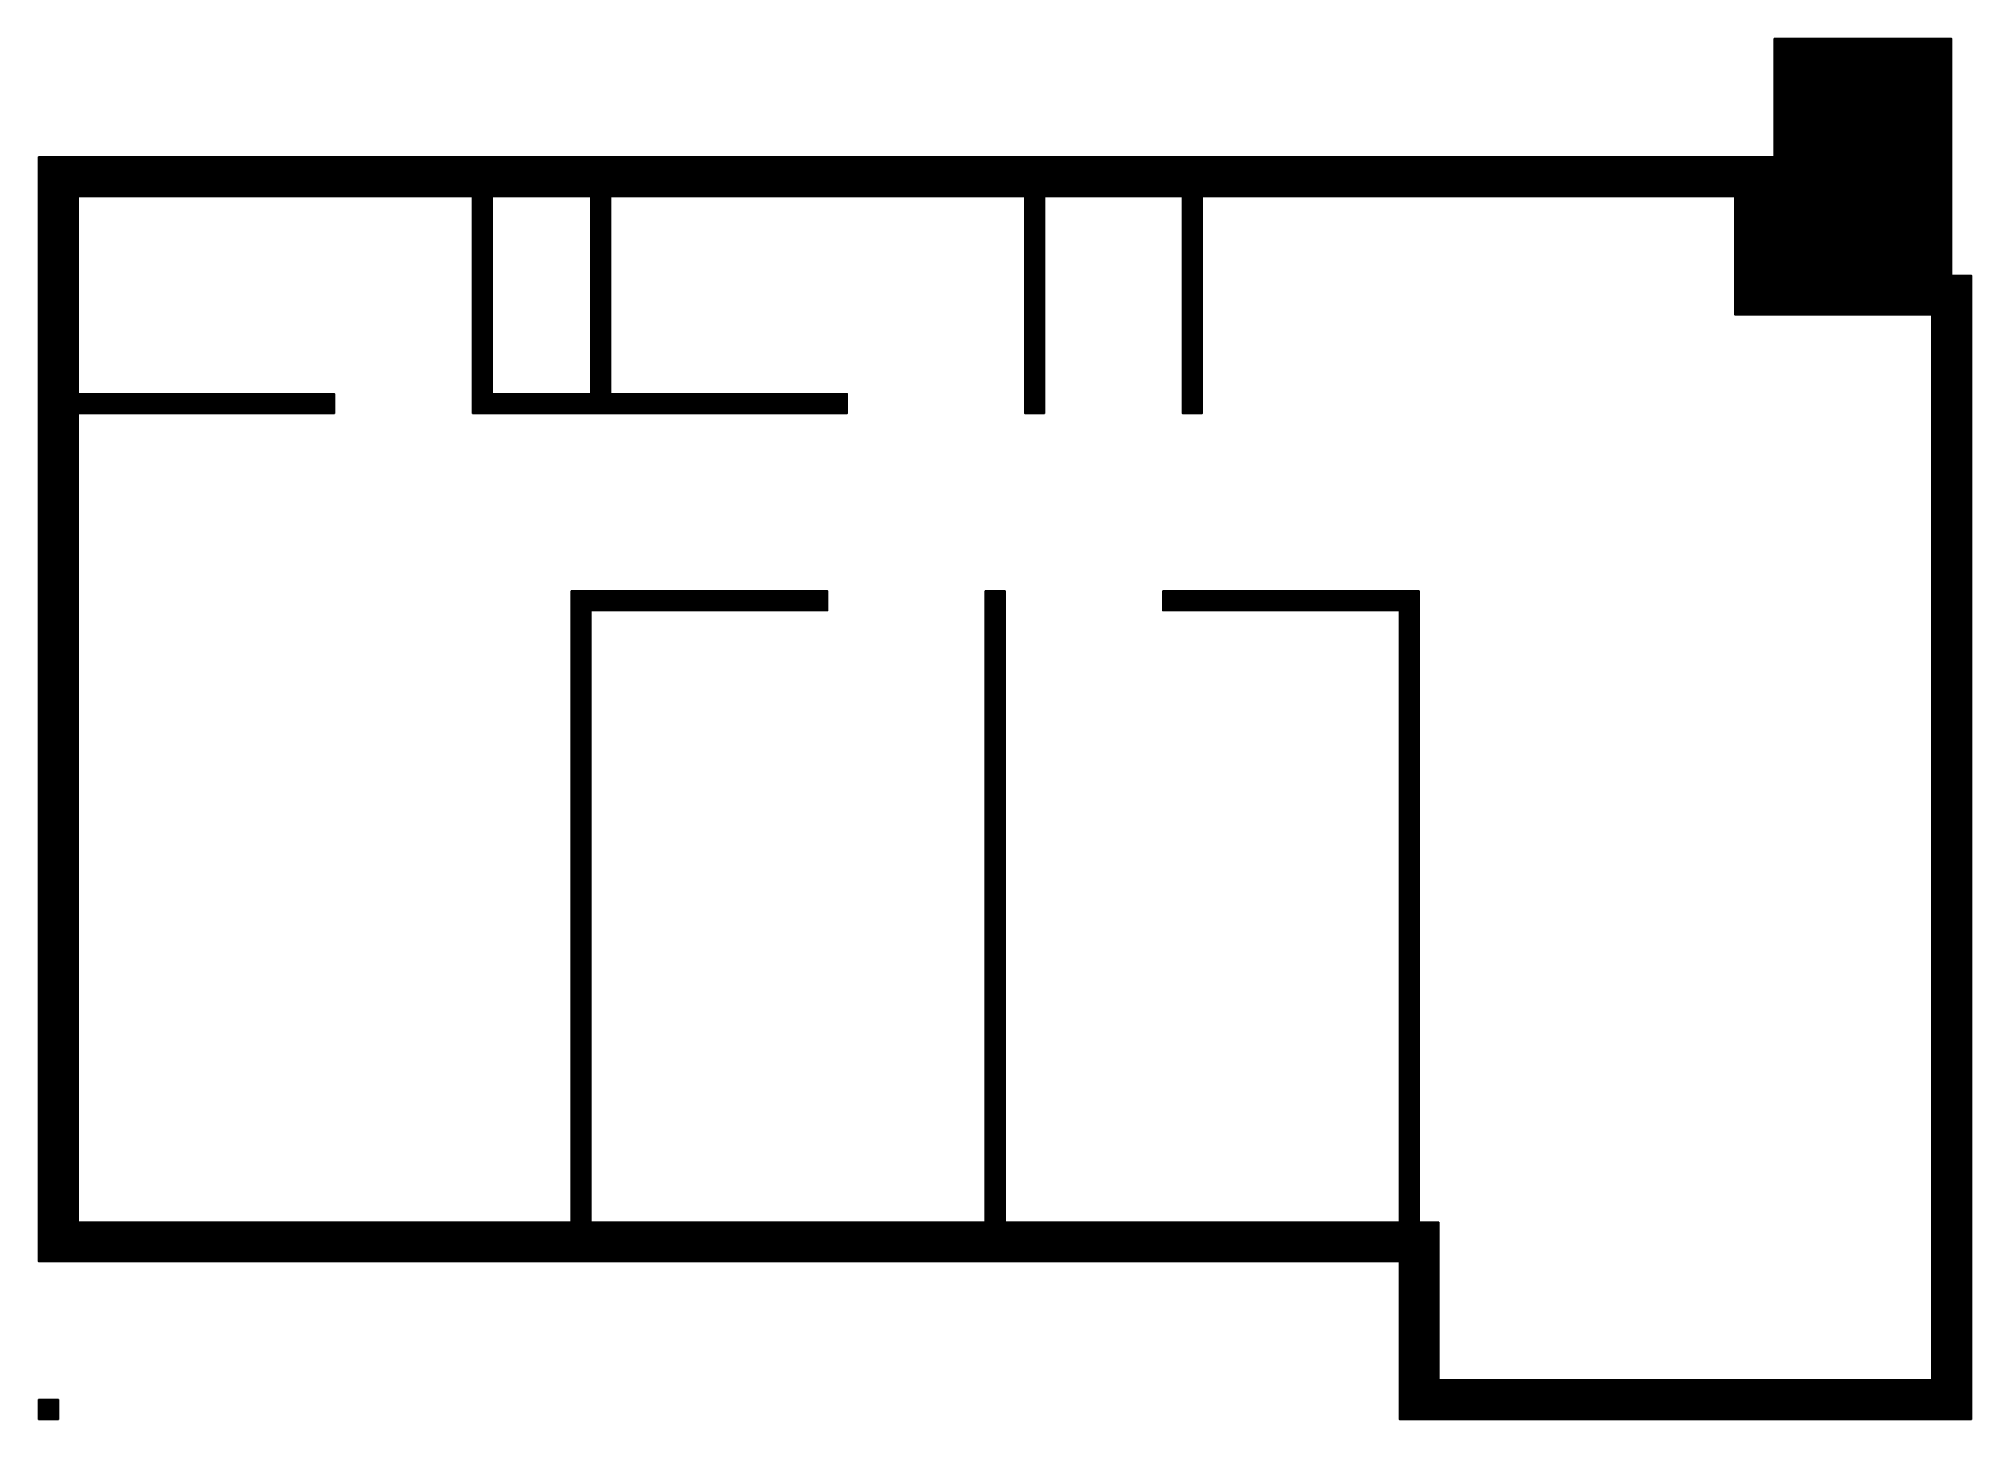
# Model space of a CAD drawing. Header units: inches. Extents: x 9.84 to 19.64, y 2.52 to 9.52.
import ezdxf

# ---------------------------------------------------------------- set-up
doc = ezdxf.new("R2010")
doc.units = ezdxf.units.IN
doc.header["$MEASUREMENT"] = 0
doc.layers.add('GRILLA PIXEL', color=7, linetype='Continuous')

# ---------------------------------------------------------------- blocks, each defined once
blk = doc.blocks.new('1-125-217-63-auxiliar  ingresos')
at = {"layer": 'GRILLA PIXEL', "true_color": 0x7dd93f}
h = blk.add_hatch(color=83, dxfattribs=at)
h.dxf.hatch_style = 1
h.paths.add_polyline_path([(0, 0), (-0.1, 0), (-0.1, -0.1), (0, -0.1)])
blk.add_lwpolyline([(-0.1, 0), (-0.1, -0.1), (0, -0.1), (0, 0)], close=True)
blk = doc.blocks.new('1-94-64-02-auxiliar fichas extremo')
at = {"layer": 'GRILLA PIXEL', "true_color": 0x5e4002}
h = blk.add_hatch(color=48, dxfattribs=at)
h.dxf.hatch_style = 1
h.paths.add_polyline_path([(0, 0), (-0.1, 0), (-0.1, -0.1), (0, -0.1)])
blk.add_lwpolyline([(-0.1, 0), (-0.1, -0.1), (0, -0.1), (0, 0)], close=True)
blk = doc.blocks.new('0-255-135-15-Muro auxiliar escalera')
at = {"layer": 'GRILLA PIXEL', "true_color": 0xff870f}
h = blk.add_hatch(color=30, dxfattribs=at)
h.dxf.hatch_style = 1
h.paths.add_polyline_path([(0, 0), (-0.1, 0), (-0.1, -0.1), (0, -0.1)])
blk.add_lwpolyline([(-0.1, 0), (-0.1, -0.1), (0, -0.1), (0, 0)], close=True)
blk = doc.blocks.new('0-5-68-255-Muro inicio conexion')
at = {"layer": 'GRILLA PIXEL', "true_color": 0x0544ff}
h = blk.add_hatch(color=160, dxfattribs=at)
h.dxf.hatch_style = 1
h.paths.add_polyline_path([(0, 0), (-0.1, 0), (-0.1, -0.1), (0, -0.1)])
blk.add_lwpolyline([(-0.1, 0), (-0.1, -0.1), (0, -0.1), (0, 0)], close=True)
blk = doc.blocks.new('0-63-149-253-Muro fichas extremo')
at = {"layer": 'GRILLA PIXEL', "true_color": 0x3f95fd}
h = blk.add_hatch(color=153, dxfattribs=at)
h.dxf.hatch_style = 1
h.paths.add_polyline_path([(0, 0), (-0.1, 0), (-0.1, -0.1), (0, -0.1)])
blk.add_lwpolyline([(-0.1, 0), (-0.1, -0.1), (0, -0.1), (0, 0)], close=True)
blk = doc.blocks.new('0-255-255-31-Muro alto')
at = {"layer": 'GRILLA PIXEL', "true_color": 0xffff1f}
h = blk.add_hatch(color=2, dxfattribs=at)
h.dxf.hatch_style = 1
h.paths.add_polyline_path([(0, 0), (-0.1, 0), (-0.1, -0.1), (0, -0.1)])
blk.add_lwpolyline([(-0.1, 0), (-0.1, -0.1), (0, -0.1), (0, 0)], close=True)
blk = doc.blocks.new('0-255-31-255-Puerta ingreso')
at = {"layer": 'GRILLA PIXEL', "true_color": 0xff1fff}
h = blk.add_hatch(color=6, dxfattribs=at)
h.dxf.hatch_style = 1
h.paths.add_polyline_path([(0, 0), (-0.1, 0), (-0.1, -0.1), (0, -0.1)])
blk.add_lwpolyline([(-0.1, 0), (-0.1, -0.1), (0, -0.1), (0, 0)], close=True)
blk = doc.blocks.new('0-0-28-112-Muro auxiliar fichas esquinas')
at = {"layer": 'GRILLA PIXEL', "true_color": 0x001c70}
h = blk.add_hatch(color=166, dxfattribs=at)
h.dxf.hatch_style = 1
h.paths.add_polyline_path([(0, 0), (-0.1, 0), (-0.1, -0.1), (0, -0.1)])
blk.add_lwpolyline([(-0.1, 0), (-0.1, -0.1), (0, -0.1), (0, 0)], close=True)
blk = doc.blocks.new('0-255-0-0-Muro dormitorio principal')
h = blk.add_hatch(color=1)
h.dxf.hatch_style = 1
h.paths.add_polyline_path([(0, 0), (-0.1, 0), (-0.1, -0.1), (0, -0.1)])
blk.add_lwpolyline([(-0.1, 0), (-0.1, -0.1), (0, -0.1), (0, 0)], close=True)
blk = doc.blocks.new('0-203-204-205-Ventana principal')
at = {"layer": 'GRILLA PIXEL', "true_color": 0xcbcccd}
h = blk.add_hatch(color=254, dxfattribs=at)
h.dxf.hatch_style = 1
h.paths.add_polyline_path([(0, 0), (-0.1, 0), (-0.1, -0.1), (0, -0.1)])
blk.add_lwpolyline([(-0.1, 0), (-0.1, -0.1), (0, -0.1), (0, 0)], close=True)
blk = doc.blocks.new('0-3-160-22-Ventana comun')
at = {"layer": 'GRILLA PIXEL', "true_color": 0x03a016}
h = blk.add_hatch(color=104, dxfattribs=at)
h.dxf.hatch_style = 1
h.paths.add_polyline_path([(0, 0), (-0.1, 0), (-0.1, -0.1), (0, -0.1)])
blk.add_lwpolyline([(-0.1, 0), (-0.1, -0.1), (0, -0.1), (0, 0)], close=True)
blk = doc.blocks.new('1-99-100-102-auxiliar lado interno')
at = {"lineweight": 70, "true_color": 0x636466}
h = blk.add_hatch(color=251, dxfattribs=at)
h.dxf.hatch_style = 1
h.paths.add_polyline_path([(-0.1, -0.1), (-0.1, 0), (0, 0), (0, -0.1)])
blk.add_lwpolyline([(0, 0), (0, -0.1), (-0.1, -0.1), (-0.1, 0)], close=True)
blk = doc.blocks.new('pixel extremo ventana')
h = blk.add_hatch(color=136)
h.dxf.hatch_style = 1
h.paths.add_polyline_path([(0, 0), (-0.1, 0), (-0.1, -0.1), (0, -0.1)])
blk.add_lwpolyline([(-0.1, 0), (-0.1, -0.1), (0, -0.1), (0, 0)], close=True)

msp = doc.modelspace()

# ---------------------------------------------------------------- block references
for name, p in [('1-125-217-63-auxiliar  ingresos', (18.7403, 9.5208)), ('1-125-217-63-auxiliar  ingresos', (18.8403, 9.5208)), ('1-125-217-63-auxiliar  ingresos', (18.9403, 9.5208)), ('1-125-217-63-auxiliar  ingresos', (19.0403, 9.5208)), ('1-125-217-63-auxiliar  ingresos', (19.1403, 9.5208)), ('1-125-217-63-auxiliar  ingresos', (19.2403, 9.5208)), ('1-125-217-63-auxiliar  ingresos', (19.3403, 9.5208)), ('1-125-217-63-auxiliar  ingresos', (19.4403, 9.5208)), ('1-125-217-63-auxiliar  ingresos', (19.5403, 9.5208)), ('1-125-217-63-auxiliar  ingresos', (18.7403, 9.4208)), ('1-125-217-63-auxiliar  ingresos', (18.8403, 9.4208)), ('1-125-217-63-auxiliar  ingresos', (18.9403, 9.4208)), ('1-125-217-63-auxiliar  ingresos', (19.0403, 9.4208)), ('1-125-217-63-auxiliar  ingresos', (19.1403, 9.4208)), ('1-125-217-63-auxiliar  ingresos', (19.2403, 9.4208)), ('1-125-217-63-auxiliar  ingresos', (19.3403, 9.4208)), ('1-125-217-63-auxiliar  ingresos', (19.4403, 9.4208)), ('1-125-217-63-auxiliar  ingresos', (19.5403, 9.4208)), ('1-125-217-63-auxiliar  ingresos', (18.7403, 9.3208)), ('1-125-217-63-auxiliar  ingresos', (18.8403, 9.3208)), ('1-125-217-63-auxiliar  ingresos', (18.9403, 9.3208)), ('1-125-217-63-auxiliar  ingresos', (19.0403, 9.3208)), ('1-125-217-63-auxiliar  ingresos', (19.1403, 9.3208)), ('1-125-217-63-auxiliar  ingresos', (19.2403, 9.3208)), ('1-125-217-63-auxiliar  ingresos', (19.3403, 9.3208)), ('1-125-217-63-auxiliar  ingresos', (19.4403, 9.3208)), ('1-125-217-63-auxiliar  ingresos', (19.5403, 9.3208)), ('1-125-217-63-auxiliar  ingresos', (18.7403, 9.2208)), ('1-125-217-63-auxiliar  ingresos', (18.8403, 9.2208)), ('1-125-217-63-auxiliar  ingresos', (18.9403, 9.2208)), ('1-125-217-63-auxiliar  ingresos', (19.0403, 9.2208)), ('1-125-217-63-auxiliar  ingresos', (19.1403, 9.2208)), ('1-125-217-63-auxiliar  ingresos', (19.2403, 9.2208)), ('1-125-217-63-auxiliar  ingresos', (19.3403, 9.2208)), ('1-125-217-63-auxiliar  ingresos', (19.4403, 9.2208)), ('1-125-217-63-auxiliar  ingresos', (19.5403, 9.2208)), ('1-125-217-63-auxiliar  ingresos', (18.7403, 9.1208)), ('1-125-217-63-auxiliar  ingresos', (18.8403, 9.1208)), ('1-125-217-63-auxiliar  ingresos', (18.9403, 9.1208)), ('1-125-217-63-auxiliar  ingresos', (19.0403, 9.1208)), ('1-125-217-63-auxiliar  ingresos', (19.1403, 9.1208)), ('1-125-217-63-auxiliar  ingresos', (19.2403, 9.1208)), ('1-125-217-63-auxiliar  ingresos', (19.3403, 9.1208)), ('1-125-217-63-auxiliar  ingresos', (19.4403, 9.1208)), ('1-125-217-63-auxiliar  ingresos', (19.5403, 9.1208)), ('1-125-217-63-auxiliar  ingresos', (18.7403, 9.0208)), ('1-125-217-63-auxiliar  ingresos', (18.8403, 9.0208)), ('1-125-217-63-auxiliar  ingresos', (18.9403, 9.0208)), ('1-125-217-63-auxiliar  ingresos', (19.0403, 9.0208)), ('1-125-217-63-auxiliar  ingresos', (19.1403, 9.0208)), ('1-125-217-63-auxiliar  ingresos', (19.2403, 9.0208)), ('1-125-217-63-auxiliar  ingresos', (19.3403, 9.0208)), ('1-125-217-63-auxiliar  ingresos', (19.4403, 9.0208)), ('1-125-217-63-auxiliar  ingresos', (19.5403, 9.0208)), ('0-255-135-15-Muro auxiliar escalera', (9.9403, 8.9208)), ('0-255-135-15-Muro auxiliar escalera', (10.0403, 8.9208)), ('0-63-149-253-Muro fichas extremo', (10.1403, 8.9208)), ('0-63-149-253-Muro fichas extremo', (10.2403, 8.9208)), ('0-63-149-253-Muro fichas extremo', (10.3403, 8.9208)), ('0-63-149-253-Muro fichas extremo', (10.4403, 8.9208)), ('0-63-149-253-Muro fichas extremo', (10.5403, 8.9208)), ('0-63-149-253-Muro fichas extremo', (10.6403, 8.9208)), ('0-63-149-253-Muro fichas extremo', (10.7403, 8.9208)), ('0-63-149-253-Muro fichas extremo', (10.8403, 8.9208)), ('0-63-149-253-Muro fichas extremo', (10.9403, 8.9208)), ('0-63-149-253-Muro fichas extremo', (11.0403, 8.9208)), ('0-63-149-253-Muro fichas extremo', (11.1403, 8.9208)), ('0-63-149-253-Muro fichas extremo', (11.2403, 8.9208)), ('0-63-149-253-Muro fichas extremo', (11.3403, 8.9208)), ('0-63-149-253-Muro fichas extremo', (11.4403, 8.9208)), ('0-63-149-253-Muro fichas extremo', (11.5403, 8.9208)), ('0-63-149-253-Muro fichas extremo', (11.6403, 8.9208)), ('0-63-149-253-Muro fichas extremo', (11.7403, 8.9208)), ('0-63-149-253-Muro fichas extremo', (11.8403, 8.9208)), ('0-63-149-253-Muro fichas extremo', (11.9403, 8.9208)), ('0-63-149-253-Muro fichas extremo', (12.0403, 8.9208)), ('0-63-149-253-Muro fichas extremo', (12.1403, 8.9208)), ('0-63-149-253-Muro fichas extremo', (12.2403, 8.9208)), ('0-63-149-253-Muro fichas extremo', (12.3403, 8.9208)), ('0-63-149-253-Muro fichas extremo', (12.4403, 8.9208)), ('0-63-149-253-Muro fichas extremo', (12.5403, 8.9208)), ('0-63-149-253-Muro fichas extremo', (12.6403, 8.9208)), ('0-63-149-253-Muro fichas extremo', (12.7403, 8.9208)), ('0-63-149-253-Muro fichas extremo', (12.8403, 8.9208)), ('0-63-149-253-Muro fichas extremo', (12.9403, 8.9208)), ('0-63-149-253-Muro fichas extremo', (13.0403, 8.9208)), ('0-63-149-253-Muro fichas extremo', (13.1403, 8.9208)), ('0-63-149-253-Muro fichas extremo', (13.2403, 8.9208)), ('0-63-149-253-Muro fichas extremo', (13.3403, 8.9208)), ('0-63-149-253-Muro fichas extremo', (13.4403, 8.9208)), ('0-63-149-253-Muro fichas extremo', (13.5403, 8.9208)), ('0-63-149-253-Muro fichas extremo', (13.6403, 8.9208)), ('0-63-149-253-Muro fichas extremo', (13.7403, 8.9208)), ('0-63-149-253-Muro fichas extremo', (13.8403, 8.9208)), ('0-63-149-253-Muro fichas extremo', (13.9403, 8.9208)), ('0-63-149-253-Muro fichas extremo', (14.0403, 8.9208)), ('0-63-149-253-Muro fichas extremo', (14.1403, 8.9208)), ('0-63-149-253-Muro fichas extremo', (14.2403, 8.9208)), ('0-63-149-253-Muro fichas extremo', (14.3403, 8.9208)), ('0-63-149-253-Muro fichas extremo', (14.4403, 8.9208)), ('0-63-149-253-Muro fichas extremo', (14.5403, 8.9208)), ('0-63-149-253-Muro fichas extremo', (14.6403, 8.9208)), ('0-63-149-253-Muro fichas extremo', (14.7403, 8.9208)), ('0-63-149-253-Muro fichas extremo', (14.8403, 8.9208)), ('0-63-149-253-Muro fichas extremo', (14.9403, 8.9208)), ('0-63-149-253-Muro fichas extremo', (15.0403, 8.9208)), ('0-63-149-253-Muro fichas extremo', (15.1403, 8.9208)), ('0-63-149-253-Muro fichas extremo', (15.2403, 8.9208)), ('0-63-149-253-Muro fichas extremo', (15.3403, 8.9208)), ('0-63-149-253-Muro fichas extremo', (15.4403, 8.9208)), ('0-63-149-253-Muro fichas extremo', (15.5403, 8.9208)), ('0-63-149-253-Muro fichas extremo', (15.6403, 8.9208)), ('0-63-149-253-Muro fichas extremo', (15.7403, 8.9208)), ('0-63-149-253-Muro fichas extremo', (15.8403, 8.9208)), ('0-63-149-253-Muro fichas extremo', (15.9403, 8.9208)), ('0-63-149-253-Muro fichas extremo', (16.0403, 8.9208)), ('0-63-149-253-Muro fichas extremo', (16.1403, 8.9208)), ('0-63-149-253-Muro fichas extremo', (16.2403, 8.9208)), ('0-63-149-253-Muro fichas extremo', (16.3403, 8.9208)), ('0-63-149-253-Muro fichas extremo', (16.4403, 8.9208)), ('0-63-149-253-Muro fichas extremo', (16.5403, 8.9208)), ('0-63-149-253-Muro fichas extremo', (16.6403, 8.9208)), ('0-63-149-253-Muro fichas extremo', (16.7403, 8.9208)), ('0-63-149-253-Muro fichas extremo', (16.8403, 8.9208)), ('0-63-149-253-Muro fichas extremo', (16.9403, 8.9208)), ('0-63-149-253-Muro fichas extremo', (17.0403, 8.9208)), ('0-63-149-253-Muro fichas extremo', (17.1403, 8.9208)), ('0-63-149-253-Muro fichas extremo', (17.2403, 8.9208)), ('0-63-149-253-Muro fichas extremo', (17.3403, 8.9208)), ('0-63-149-253-Muro fichas extremo', (17.4403, 8.9208)), ('0-63-149-253-Muro fichas extremo', (17.5403, 8.9208)), ('0-63-149-253-Muro fichas extremo', (17.6403, 8.9208)), ('0-63-149-253-Muro fichas extremo', (17.7403, 8.9208)), ('0-63-149-253-Muro fichas extremo', (17.8403, 8.9208)), ('0-63-149-253-Muro fichas extremo', (17.9403, 8.9208)), ('0-63-149-253-Muro fichas extremo', (18.0403, 8.9208)), ('0-63-149-253-Muro fichas extremo', (18.1403, 8.9208)), ('0-63-149-253-Muro fichas extremo', (18.2403, 8.9208)), ('0-63-149-253-Muro fichas extremo', (18.3403, 8.9208)), ('0-63-149-253-Muro fichas extremo', (18.4403, 8.9208)), ('0-5-68-255-Muro inicio conexion', (18.5403, 8.9208)), ('0-5-68-255-Muro inicio conexion', (18.6403, 8.9208)), ('1-125-217-63-auxiliar  ingresos', (18.7403, 8.9208)), ('1-125-217-63-auxiliar  ingresos', (18.8403, 8.9208)), ('1-125-217-63-auxiliar  ingresos', (18.9403, 8.9208)), ('1-125-217-63-auxiliar  ingresos', (19.0403, 8.9208)), ('1-125-217-63-auxiliar  ingresos', (19.1403, 8.9208)), ('1-125-217-63-auxiliar  ingresos', (19.2403, 8.9208)), ('1-125-217-63-auxiliar  ingresos', (19.3403, 8.9208)), ('1-125-217-63-auxiliar  ingresos', (19.4403, 8.9208)), ('1-125-217-63-auxiliar  ingresos', (19.5403, 8.9208)), ('0-255-255-31-Muro alto', (9.9403, 8.8208)), ('1-99-100-102-auxiliar lado interno', (10.0403, 8.8208)), ('1-99-100-102-auxiliar lado interno', (10.1403, 8.8208)), ('1-99-100-102-auxiliar lado interno', (10.2403, 8.8208)), ('1-99-100-102-auxiliar lado interno', (10.3403, 8.8208)), ('1-99-100-102-auxiliar lado interno', (10.4403, 8.8208)), ('1-99-100-102-auxiliar lado interno', (10.5403, 8.8208)), ('1-99-100-102-auxiliar lado interno', (10.6403, 8.8208)), ('1-99-100-102-auxiliar lado interno', (10.7403, 8.8208)), ('1-99-100-102-auxiliar lado interno', (10.8403, 8.8208)), ('1-99-100-102-auxiliar lado interno', (10.9403, 8.8208)), ('1-99-100-102-auxiliar lado interno', (11.0403, 8.8208)), ('1-99-100-102-auxiliar lado interno', (11.1403, 8.8208)), ('1-99-100-102-auxiliar lado interno', (11.2403, 8.8208)), ('1-99-100-102-auxiliar lado interno', (11.3403, 8.8208)), ('1-99-100-102-auxiliar lado interno', (11.4403, 8.8208)), ('1-99-100-102-auxiliar lado interno', (11.5403, 8.8208)), ('1-99-100-102-auxiliar lado interno', (11.6403, 8.8208)), ('1-99-100-102-auxiliar lado interno', (11.7403, 8.8208)), ('1-99-100-102-auxiliar lado interno', (11.8403, 8.8208)), ('1-99-100-102-auxiliar lado interno', (11.9403, 8.8208)), ('1-99-100-102-auxiliar lado interno', (12.0403, 8.8208)), ('0-255-255-31-Muro alto', (12.1403, 8.8208)), ('1-99-100-102-auxiliar lado interno', (12.2403, 8.8208)), ('1-99-100-102-auxiliar lado interno', (12.3403, 8.8208)), ('1-99-100-102-auxiliar lado interno', (12.4403, 8.8208)), ('1-99-100-102-auxiliar lado interno', (12.5403, 8.8208)), ('1-99-100-102-auxiliar lado interno', (12.6403, 8.8208)), ('0-255-255-31-Muro alto', (12.7403, 8.8208)), ('1-99-100-102-auxiliar lado interno', (12.8403, 8.8208)), ('1-99-100-102-auxiliar lado interno', (12.9403, 8.8208)), ('1-99-100-102-auxiliar lado interno', (13.0403, 8.8208)), ('1-99-100-102-auxiliar lado interno', (13.1403, 8.8208)), ('1-99-100-102-auxiliar lado interno', (13.2403, 8.8208)), ('1-99-100-102-auxiliar lado interno', (13.3403, 8.8208)), ('1-99-100-102-auxiliar lado interno', (13.4403, 8.8208)), ('1-99-100-102-auxiliar lado interno', (13.5403, 8.8208)), ('1-99-100-102-auxiliar lado interno', (13.6403, 8.8208)), ('1-99-100-102-auxiliar lado interno', (13.7403, 8.8208)), ('1-99-100-102-auxiliar lado interno', (13.8403, 8.8208)), ('1-99-100-102-auxiliar lado interno', (13.9403, 8.8208)), ('1-99-100-102-auxiliar lado interno', (14.0403, 8.8208)), ('1-99-100-102-auxiliar lado interno', (14.1403, 8.8208)), ('1-99-100-102-auxiliar lado interno', (14.2403, 8.8208)), ('1-99-100-102-auxiliar lado interno', (14.3403, 8.8208)), ('1-99-100-102-auxiliar lado interno', (14.4403, 8.8208)), ('1-99-100-102-auxiliar lado interno', (14.5403, 8.8208)), ('1-99-100-102-auxiliar lado interno', (14.6403, 8.8208)), ('1-99-100-102-auxiliar lado interno', (14.7403, 8.8208)), ('1-99-100-102-auxiliar lado interno', (14.8403, 8.8208)), ('0-255-255-31-Muro alto', (14.9403, 8.8208)), ('1-99-100-102-auxiliar lado interno', (15.0403, 8.8208)), ('1-99-100-102-auxiliar lado interno', (15.1403, 8.8208)), ('1-99-100-102-auxiliar lado interno', (15.2403, 8.8208)), ('1-99-100-102-auxiliar lado interno', (15.3403, 8.8208)), ('1-99-100-102-auxiliar lado interno', (15.4403, 8.8208)), ('1-99-100-102-auxiliar lado interno', (15.5403, 8.8208)), ('1-99-100-102-auxiliar lado interno', (15.6403, 8.8208)), ('0-255-255-31-Muro alto', (15.7403, 8.8208)), ('1-99-100-102-auxiliar lado interno', (15.8403, 8.8208)), ('1-99-100-102-auxiliar lado interno', (15.9403, 8.8208)), ('1-99-100-102-auxiliar lado interno', (16.0403, 8.8208)), ('1-99-100-102-auxiliar lado interno', (16.1403, 8.8208)), ('1-99-100-102-auxiliar lado interno', (16.2403, 8.8208)), ('1-99-100-102-auxiliar lado interno', (16.3403, 8.8208)), ('1-99-100-102-auxiliar lado interno', (16.4403, 8.8208)), ('1-99-100-102-auxiliar lado interno', (16.5403, 8.8208)), ('1-99-100-102-auxiliar lado interno', (16.6403, 8.8208)), ('1-99-100-102-auxiliar lado interno', (16.7403, 8.8208)), ('1-99-100-102-auxiliar lado interno', (16.8403, 8.8208)), ('1-99-100-102-auxiliar lado interno', (16.9403, 8.8208)), ('1-99-100-102-auxiliar lado interno', (17.0403, 8.8208)), ('1-99-100-102-auxiliar lado interno', (17.1403, 8.8208)), ('1-99-100-102-auxiliar lado interno', (17.2403, 8.8208)), ('1-99-100-102-auxiliar lado interno', (17.3403, 8.8208)), ('1-99-100-102-auxiliar lado interno', (17.4403, 8.8208)), ('1-99-100-102-auxiliar lado interno', (17.5403, 8.8208)), ('1-99-100-102-auxiliar lado interno', (17.6403, 8.8208)), ('1-99-100-102-auxiliar lado interno', (17.7403, 8.8208)), ('1-99-100-102-auxiliar lado interno', (17.8403, 8.8208)), ('1-99-100-102-auxiliar lado interno', (17.9403, 8.8208)), ('1-99-100-102-auxiliar lado interno', (18.0403, 8.8208)), ('1-99-100-102-auxiliar lado interno', (18.1403, 8.8208)), ('1-99-100-102-auxiliar lado interno', (18.2403, 8.8208)), ('1-99-100-102-auxiliar lado interno', (18.3403, 8.8208)), ('1-99-100-102-auxiliar lado interno', (18.4403, 8.8208)), ('1-99-100-102-auxiliar lado interno', (18.5403, 8.8208)), ('0-255-255-31-Muro alto', (18.6403, 8.8208)), ('1-125-217-63-auxiliar  ingresos', (18.7403, 8.8208)), ('1-125-217-63-auxiliar  ingresos', (18.8403, 8.8208)), ('1-125-217-63-auxiliar  ingresos', (18.9403, 8.8208)), ('1-125-217-63-auxiliar  ingresos', (19.0403, 8.8208)), ('1-125-217-63-auxiliar  ingresos', (19.1403, 8.8208)), ('1-125-217-63-auxiliar  ingresos', (19.2403, 8.8208)), ('1-125-217-63-auxiliar  ingresos', (19.3403, 8.8208)), ('1-125-217-63-auxiliar  ingresos', (19.4403, 8.8208)), ('1-125-217-63-auxiliar  ingresos', (19.5403, 8.8208)), ('0-255-255-31-Muro alto', (9.9403, 8.7208)), ('1-99-100-102-auxiliar lado interno', (10.0403, 8.7208)), ('0-255-255-31-Muro alto', (12.1403, 8.7208)), ('0-255-255-31-Muro alto', (12.7403, 8.7208)), ('0-255-255-31-Muro alto', (14.9403, 8.7208)), ('0-255-255-31-Muro alto', (15.7403, 8.7208)), ('1-99-100-102-auxiliar lado interno', (18.5403, 8.7208)), ('0-255-255-31-Muro alto', (18.6403, 8.7208)), ('1-125-217-63-auxiliar  ingresos', (18.7403, 8.7208)), ('1-125-217-63-auxiliar  ingresos', (18.8403, 8.7208)), ('1-125-217-63-auxiliar  ingresos', (18.9403, 8.7208)), ('1-125-217-63-auxiliar  ingresos', (19.0403, 8.7208)), ('1-125-217-63-auxiliar  ingresos', (19.1403, 8.7208)), ('1-125-217-63-auxiliar  ingresos', (19.2403, 8.7208)), ('1-125-217-63-auxiliar  ingresos', (19.3403, 8.7208)), ('1-125-217-63-auxiliar  ingresos', (19.4403, 8.7208)), ('1-125-217-63-auxiliar  ingresos', (19.5403, 8.7208)), ('0-255-255-31-Muro alto', (9.9403, 8.6208)), ('1-99-100-102-auxiliar lado interno', (10.0403, 8.6208)), ('0-255-255-31-Muro alto', (12.1403, 8.6208)), ('0-255-255-31-Muro alto', (12.7403, 8.6208)), ('0-255-255-31-Muro alto', (14.9403, 8.6208)), ('0-255-255-31-Muro alto', (15.7403, 8.6208)), ('1-99-100-102-auxiliar lado interno', (18.5403, 8.6208)), ('0-255-255-31-Muro alto', (18.6403, 8.6208)), ('1-125-217-63-auxiliar  ingresos', (18.7403, 8.6208)), ('1-125-217-63-auxiliar  ingresos', (18.8403, 8.6208)), ('1-125-217-63-auxiliar  ingresos', (18.9403, 8.6208)), ('1-125-217-63-auxiliar  ingresos', (19.0403, 8.6208)), ('1-125-217-63-auxiliar  ingresos', (19.1403, 8.6208)), ('1-125-217-63-auxiliar  ingresos', (19.2403, 8.6208)), ('1-125-217-63-auxiliar  ingresos', (19.3403, 8.6208)), ('1-125-217-63-auxiliar  ingresos', (19.4403, 8.6208)), ('1-125-217-63-auxiliar  ingresos', (19.5403, 8.6208)), ('0-255-255-31-Muro alto', (9.9403, 8.5208)), ('1-99-100-102-auxiliar lado interno', (10.0403, 8.5208)), ('0-255-255-31-Muro alto', (12.1403, 8.5208)), ('0-255-255-31-Muro alto', (12.7403, 8.5208)), ('0-255-255-31-Muro alto', (14.9403, 8.5208)), ('0-255-255-31-Muro alto', (15.7403, 8.5208)), ('1-99-100-102-auxiliar lado interno', (18.5403, 8.5208)), ('0-255-255-31-Muro alto', (18.6403, 8.5208)), ('1-125-217-63-auxiliar  ingresos', (18.7403, 8.5208)), ('1-125-217-63-auxiliar  ingresos', (18.8403, 8.5208)), ('1-125-217-63-auxiliar  ingresos', (18.9403, 8.5208)), ('1-125-217-63-auxiliar  ingresos', (19.0403, 8.5208)), ('1-125-217-63-auxiliar  ingresos', (19.1403, 8.5208)), ('1-125-217-63-auxiliar  ingresos', (19.2403, 8.5208)), ('1-125-217-63-auxiliar  ingresos', (19.3403, 8.5208)), ('1-125-217-63-auxiliar  ingresos', (19.4403, 8.5208)), ('1-125-217-63-auxiliar  ingresos', (19.5403, 8.5208)), ('0-255-255-31-Muro alto', (9.9403, 8.4208)), ('1-99-100-102-auxiliar lado interno', (10.0403, 8.4208)), ('0-255-255-31-Muro alto', (12.1403, 8.4208)), ('0-255-255-31-Muro alto', (12.7403, 8.4208)), ('0-255-255-31-Muro alto', (14.9403, 8.4208)), ('0-255-255-31-Muro alto', (15.7403, 8.4208)), ('1-99-100-102-auxiliar lado interno', (18.5403, 8.4208)), ('0-255-255-31-Muro alto', (18.6403, 8.4208)), ('1-125-217-63-auxiliar  ingresos', (18.7403, 8.4208)), ('1-125-217-63-auxiliar  ingresos', (18.8403, 8.4208)), ('1-125-217-63-auxiliar  ingresos', (18.9403, 8.4208)), ('1-125-217-63-auxiliar  ingresos', (19.0403, 8.4208)), ('1-125-217-63-auxiliar  ingresos', (19.1403, 8.4208)), ('1-125-217-63-auxiliar  ingresos', (19.2403, 8.4208)), ('1-125-217-63-auxiliar  ingresos', (19.3403, 8.4208)), ('1-125-217-63-auxiliar  ingresos', (19.4403, 8.4208)), ('1-125-217-63-auxiliar  ingresos', (19.5403, 8.4208)), ('0-255-255-31-Muro alto', (9.9403, 8.3208)), ('1-99-100-102-auxiliar lado interno', (10.0403, 8.3208)), ('0-255-255-31-Muro alto', (12.1403, 8.3208)), ('0-255-255-31-Muro alto', (12.7403, 8.3208)), ('0-255-255-31-Muro alto', (14.9403, 8.3208)), ('0-255-255-31-Muro alto', (15.7403, 8.3208)), ('1-99-100-102-auxiliar lado interno', (18.5403, 8.3208)), ('0-255-255-31-Muro alto', (18.6403, 8.3208)), ('0-255-31-255-Puerta ingreso', (18.7403, 8.3208)), ('0-255-31-255-Puerta ingreso', (18.8403, 8.3208)), ('0-255-31-255-Puerta ingreso', (18.9403, 8.3208)), ('0-255-31-255-Puerta ingreso', (19.0403, 8.3208)), ('0-255-31-255-Puerta ingreso', (19.1403, 8.3208)), ('0-255-31-255-Puerta ingreso', (19.2403, 8.3208)), ('0-255-31-255-Puerta ingreso', (19.3403, 8.3208)), ('0-255-31-255-Puerta ingreso', (19.4403, 8.3208)), ('0-255-31-255-Puerta ingreso', (19.5403, 8.3208)), ('0-5-68-255-Muro inicio conexion', (19.6403, 8.3208)), ('0-255-255-31-Muro alto', (9.9403, 8.2208)), ('1-99-100-102-auxiliar lado interno', (10.0403, 8.2208)), ('0-255-255-31-Muro alto', (12.1403, 8.2208)), ('0-255-255-31-Muro alto', (12.7403, 8.2208)), ('0-255-255-31-Muro alto', (14.9403, 8.2208)), ('0-255-255-31-Muro alto', (15.7403, 8.2208)), ('1-99-100-102-auxiliar lado interno', (18.5403, 8.2208)), ('1-99-100-102-auxiliar lado interno', (18.6403, 8.2208)), ('1-99-100-102-auxiliar lado interno', (18.7403, 8.2208)), ('1-99-100-102-auxiliar lado interno', (18.8403, 8.2208)), ('1-99-100-102-auxiliar lado interno', (18.9403, 8.2208)), ('1-99-100-102-auxiliar lado interno', (19.0403, 8.2208)), ('1-99-100-102-auxiliar lado interno', (19.1403, 8.2208)), ('1-99-100-102-auxiliar lado interno', (19.2403, 8.2208)), ('1-99-100-102-auxiliar lado interno', (19.3403, 8.2208)), ('1-99-100-102-auxiliar lado interno', (19.4403, 8.2208)), ('1-99-100-102-auxiliar lado interno', (19.5403, 8.2208)), ('0-5-68-255-Muro inicio conexion', (19.6403, 8.2208)), ('0-255-255-31-Muro alto', (9.9403, 8.1208)), ('1-99-100-102-auxiliar lado interno', (10.0403, 8.1208)), ('0-255-255-31-Muro alto', (12.1403, 8.1208)), ('0-255-255-31-Muro alto', (12.7403, 8.1208)), ('0-255-255-31-Muro alto', (14.9403, 8.1208)), ('0-255-255-31-Muro alto', (15.7403, 8.1208)), ('1-99-100-102-auxiliar lado interno', (19.5403, 8.1208)), ('0-63-149-253-Muro fichas extremo', (19.6403, 8.1208)), ('0-255-255-31-Muro alto', (9.9403, 8.0208)), ('1-99-100-102-auxiliar lado interno', (10.0403, 8.0208)), ('0-255-255-31-Muro alto', (12.1403, 8.0208)), ('0-255-255-31-Muro alto', (12.7403, 8.0208)), ('0-255-255-31-Muro alto', (14.9403, 8.0208)), ('0-255-255-31-Muro alto', (15.7403, 8.0208)), ('1-99-100-102-auxiliar lado interno', (19.5403, 8.0208)), ('0-255-255-31-Muro alto', (19.6403, 8.0208)), ('0-255-255-31-Muro alto', (9.9403, 7.9208)), ('1-99-100-102-auxiliar lado interno', (10.0403, 7.9208)), ('0-255-255-31-Muro alto', (12.1403, 7.9208)), ('0-255-255-31-Muro alto', (12.7403, 7.9208)), ('0-255-255-31-Muro alto', (14.9403, 7.9208)), ('0-255-255-31-Muro alto', (15.7403, 7.9208)), ('1-99-100-102-auxiliar lado interno', (19.5403, 7.9208)), ('0-255-255-31-Muro alto', (19.6403, 7.9208)), ('0-255-255-31-Muro alto', (9.9403, 7.8208)), ('1-99-100-102-auxiliar lado interno', (10.0403, 7.8208)), ('0-255-255-31-Muro alto', (12.1403, 7.8208)), ('0-255-255-31-Muro alto', (12.7403, 7.8208)), ('0-255-255-31-Muro alto', (14.9403, 7.8208)), ('0-255-255-31-Muro alto', (15.7403, 7.8208)), ('1-99-100-102-auxiliar lado interno', (19.5403, 7.8208)), ('0-255-255-31-Muro alto', (19.6403, 7.8208)), ('0-255-255-31-Muro alto', (9.9403, 7.7208)), ('0-255-255-31-Muro alto', (10.0403, 7.7208)), ('0-255-255-31-Muro alto', (10.1403, 7.7208)), ('0-255-255-31-Muro alto', (10.2403, 7.7208)), ('0-255-255-31-Muro alto', (10.3403, 7.7208)), ('0-255-255-31-Muro alto', (10.4403, 7.7208)), ('0-255-255-31-Muro alto', (10.5403, 7.7208)), ('0-255-255-31-Muro alto', (10.6403, 7.7208)), ('0-255-255-31-Muro alto', (10.7403, 7.7208)), ('0-255-255-31-Muro alto', (10.8403, 7.7208)), ('0-255-255-31-Muro alto', (10.9403, 7.7208)), ('0-255-255-31-Muro alto', (11.0403, 7.7208)), ('0-255-255-31-Muro alto', (11.1403, 7.7208)), ('0-255-255-31-Muro alto', (11.2403, 7.7208)), ('0-255-255-31-Muro alto', (11.3403, 7.7208)), ('0-255-255-31-Muro alto', (12.1403, 7.7208)), ('0-255-255-31-Muro alto', (12.2403, 7.7208)), ('0-255-255-31-Muro alto', (12.3403, 7.7208)), ('0-255-255-31-Muro alto', (12.4403, 7.7208)), ('0-255-255-31-Muro alto', (12.5403, 7.7208)), ('0-255-255-31-Muro alto', (12.6403, 7.7208)), ('0-255-255-31-Muro alto', (12.7403, 7.7208)), ('0-255-255-31-Muro alto', (12.8403, 7.7208)), ('0-255-255-31-Muro alto', (12.9403, 7.7208)), ('0-255-255-31-Muro alto', (13.0403, 7.7208)), ('0-255-255-31-Muro alto', (13.1403, 7.7208)), ('0-255-255-31-Muro alto', (13.2403, 7.7208)), ('0-255-255-31-Muro alto', (13.3403, 7.7208)), ('0-255-255-31-Muro alto', (13.4403, 7.7208)), ('0-255-255-31-Muro alto', (13.5403, 7.7208)), ('0-255-255-31-Muro alto', (13.6403, 7.7208)), ('0-255-255-31-Muro alto', (13.7403, 7.7208)), ('0-255-255-31-Muro alto', (13.8403, 7.7208)), ('0-255-255-31-Muro alto', (13.9403, 7.7208)), ('0-255-255-31-Muro alto', (14.9403, 7.7208)), ('0-255-255-31-Muro alto', (15.7403, 7.7208)), ('1-99-100-102-auxiliar lado interno', (19.5403, 7.7208)), ('0-255-255-31-Muro alto', (19.6403, 7.7208)), ('0-255-0-0-Muro dormitorio principal', (9.9403, 7.6208)), ('1-99-100-102-auxiliar lado interno', (10.0403, 7.6208)), ('1-99-100-102-auxiliar lado interno', (19.5403, 7.6208)), ('0-255-255-31-Muro alto', (19.6403, 7.6208)), ('0-255-0-0-Muro dormitorio principal', (9.9403, 7.5208)), ('1-99-100-102-auxiliar lado interno', (10.0403, 7.5208)), ('1-99-100-102-auxiliar lado interno', (19.5403, 7.5208)), ('0-255-255-31-Muro alto', (19.6403, 7.5208)), ('0-255-0-0-Muro dormitorio principal', (9.9403, 7.4208)), ('1-99-100-102-auxiliar lado interno', (10.0403, 7.4208)), ('1-99-100-102-auxiliar lado interno', (19.5403, 7.4208)), ('0-255-255-31-Muro alto', (19.6403, 7.4208)), ('0-255-0-0-Muro dormitorio principal', (9.9403, 7.3208)), ('1-99-100-102-auxiliar lado interno', (10.0403, 7.3208)), ('1-99-100-102-auxiliar lado interno', (19.5403, 7.3208)), ('0-255-255-31-Muro alto', (19.6403, 7.3208)), ('0-255-0-0-Muro dormitorio principal', (9.9403, 7.2208)), ('1-99-100-102-auxiliar lado interno', (10.0403, 7.2208)), ('1-99-100-102-auxiliar lado interno', (19.5403, 7.2208)), ('0-255-255-31-Muro alto', (19.6403, 7.2208)), ('0-255-0-0-Muro dormitorio principal', (9.9403, 7.1208)), ('1-99-100-102-auxiliar lado interno', (10.0403, 7.1208)), ('1-99-100-102-auxiliar lado interno', (19.5403, 7.1208)), ('0-255-255-31-Muro alto', (19.6403, 7.1208)), ('0-255-0-0-Muro dormitorio principal', (9.9403, 7.0208)), ('1-99-100-102-auxiliar lado interno', (10.0403, 7.0208)), ('1-99-100-102-auxiliar lado interno', (19.5403, 7.0208)), ('0-255-255-31-Muro alto', (19.6403, 7.0208)), ('0-255-0-0-Muro dormitorio principal', (9.9403, 6.9208)), ('1-99-100-102-auxiliar lado interno', (10.0403, 6.9208)), ('1-99-100-102-auxiliar lado interno', (19.5403, 6.9208)), ('0-255-255-31-Muro alto', (19.6403, 6.9208)), ('0-255-0-0-Muro dormitorio principal', (9.9403, 6.8208)), ('1-99-100-102-auxiliar lado interno', (10.0403, 6.8208)), ('1-99-100-102-auxiliar lado interno', (19.5403, 6.8208)), ('0-255-255-31-Muro alto', (19.6403, 6.8208)), ('0-255-0-0-Muro dormitorio principal', (9.9403, 6.7208)), ('1-99-100-102-auxiliar lado interno', (10.0403, 6.7208)), ('0-255-255-31-Muro alto', (12.6403, 6.7208)), ('0-255-255-31-Muro alto', (12.7403, 6.7208)), ('0-255-255-31-Muro alto', (12.8403, 6.7208)), ('0-255-255-31-Muro alto', (12.9403, 6.7208)), ('0-255-255-31-Muro alto', (13.0403, 6.7208)), ('0-255-255-31-Muro alto', (13.1403, 6.7208)), ('0-255-255-31-Muro alto', (13.2403, 6.7208)), ('0-255-255-31-Muro alto', (13.3403, 6.7208)), ('0-255-255-31-Muro alto', (13.4403, 6.7208)), ('0-255-255-31-Muro alto', (13.5403, 6.7208)), ('0-255-255-31-Muro alto', (13.6403, 6.7208)), ('0-255-255-31-Muro alto', (13.7403, 6.7208)), ('0-255-255-31-Muro alto', (13.8403, 6.7208)), ('0-255-255-31-Muro alto', (14.7403, 6.7208)), ('0-255-255-31-Muro alto', (15.6403, 6.7208)), ('0-255-255-31-Muro alto', (15.7403, 6.7208)), ('0-255-255-31-Muro alto', (15.8403, 6.7208)), ('0-255-255-31-Muro alto', (15.9403, 6.7208)), ('0-255-255-31-Muro alto', (16.0403, 6.7208)), ('0-255-255-31-Muro alto', (16.1403, 6.7208)), ('0-255-255-31-Muro alto', (16.2403, 6.7208)), ('0-255-255-31-Muro alto', (16.3403, 6.7208)), ('0-255-255-31-Muro alto', (16.4403, 6.7208)), ('0-255-255-31-Muro alto', (16.5403, 6.7208)), ('0-255-255-31-Muro alto', (16.6403, 6.7208)), ('0-255-255-31-Muro alto', (16.7403, 6.7208)), ('0-255-255-31-Muro alto', (16.8403, 6.7208)), ('1-99-100-102-auxiliar lado interno', (19.5403, 6.7208)), ('0-255-255-31-Muro alto', (19.6403, 6.7208)), ('0-255-0-0-Muro dormitorio principal', (9.9403, 6.6208)), ('1-99-100-102-auxiliar lado interno', (10.0403, 6.6208)), ('0-255-255-31-Muro alto', (12.6403, 6.6208)), ('0-255-255-31-Muro alto', (14.7403, 6.6208)), ('0-255-255-31-Muro alto', (16.8403, 6.6208)), ('1-99-100-102-auxiliar lado interno', (19.5403, 6.6208)), ('0-255-255-31-Muro alto', (19.6403, 6.6208)), ('0-255-0-0-Muro dormitorio principal', (9.9403, 6.5208)), ('1-99-100-102-auxiliar lado interno', (10.0403, 6.5208)), ('0-255-255-31-Muro alto', (12.6403, 6.5208)), ('0-255-255-31-Muro alto', (14.7403, 6.5208)), ('0-255-255-31-Muro alto', (16.8403, 6.5208)), ('1-99-100-102-auxiliar lado interno', (19.5403, 6.5208)), ('0-255-255-31-Muro alto', (19.6403, 6.5208)), ('0-255-0-0-Muro dormitorio principal', (9.9403, 6.4208)), ('1-99-100-102-auxiliar lado interno', (10.0403, 6.4208)), ('0-255-255-31-Muro alto', (12.6403, 6.4208)), ('0-255-255-31-Muro alto', (14.7403, 6.4208)), ('0-255-255-31-Muro alto', (16.8403, 6.4208)), ('1-99-100-102-auxiliar lado interno', (19.5403, 6.4208)), ('0-255-255-31-Muro alto', (19.6403, 6.4208)), ('0-255-0-0-Muro dormitorio principal', (9.9403, 6.3208)), ('1-99-100-102-auxiliar lado interno', (10.0403, 6.3208)), ('0-255-255-31-Muro alto', (12.6403, 6.3208)), ('0-255-255-31-Muro alto', (14.7403, 6.3208)), ('0-255-255-31-Muro alto', (16.8403, 6.3208)), ('1-99-100-102-auxiliar lado interno', (19.5403, 6.3208)), ('0-255-255-31-Muro alto', (19.6403, 6.3208)), ('0-255-0-0-Muro dormitorio principal', (9.9403, 6.2208)), ('1-99-100-102-auxiliar lado interno', (10.0403, 6.2208)), ('0-255-255-31-Muro alto', (12.6403, 6.2208)), ('0-255-255-31-Muro alto', (14.7403, 6.2208)), ('0-255-255-31-Muro alto', (16.8403, 6.2208)), ('1-99-100-102-auxiliar lado interno', (19.5403, 6.2208)), ('0-255-255-31-Muro alto', (19.6403, 6.2208)), ('0-255-0-0-Muro dormitorio principal', (9.9403, 6.1208)), ('1-99-100-102-auxiliar lado interno', (10.0403, 6.1208)), ('0-255-255-31-Muro alto', (12.6403, 6.1208)), ('0-255-255-31-Muro alto', (14.7403, 6.1208)), ('0-255-255-31-Muro alto', (16.8403, 6.1208)), ('1-99-100-102-auxiliar lado interno', (19.5403, 6.1208)), ('0-255-255-31-Muro alto', (19.6403, 6.1208)), ('0-255-0-0-Muro dormitorio principal', (9.9403, 6.0208)), ('1-99-100-102-auxiliar lado interno', (10.0403, 6.0208)), ('0-255-255-31-Muro alto', (12.6403, 6.0208)), ('0-255-255-31-Muro alto', (14.7403, 6.0208)), ('0-255-255-31-Muro alto', (16.8403, 6.0208)), ('1-99-100-102-auxiliar lado interno', (19.5403, 6.0208)), ('0-255-255-31-Muro alto', (19.6403, 6.0208)), ('0-255-0-0-Muro dormitorio principal', (9.9403, 5.9208)), ('1-99-100-102-auxiliar lado interno', (10.0403, 5.9208)), ('0-255-255-31-Muro alto', (12.6403, 5.9208)), ('0-255-255-31-Muro alto', (14.7403, 5.9208)), ('0-255-255-31-Muro alto', (16.8403, 5.9208)), ('1-99-100-102-auxiliar lado interno', (19.5403, 5.9208)), ('0-255-255-31-Muro alto', (19.6403, 5.9208)), ('0-255-0-0-Muro dormitorio principal', (9.9403, 5.8208)), ('1-99-100-102-auxiliar lado interno', (10.0403, 5.8208)), ('0-255-255-31-Muro alto', (12.6403, 5.8208)), ('0-255-255-31-Muro alto', (14.7403, 5.8208)), ('0-255-255-31-Muro alto', (16.8403, 5.8208)), ('1-99-100-102-auxiliar lado interno', (19.5403, 5.8208)), ('0-255-255-31-Muro alto', (19.6403, 5.8208)), ('0-255-0-0-Muro dormitorio principal', (9.9403, 5.7208)), ('1-99-100-102-auxiliar lado interno', (10.0403, 5.7208)), ('0-255-255-31-Muro alto', (12.6403, 5.7208)), ('0-255-255-31-Muro alto', (14.7403, 5.7208)), ('0-255-255-31-Muro alto', (16.8403, 5.7208)), ('1-99-100-102-auxiliar lado interno', (19.5403, 5.7208)), ('0-255-255-31-Muro alto', (19.6403, 5.7208)), ('0-255-0-0-Muro dormitorio principal', (9.9403, 5.6208)), ('1-99-100-102-auxiliar lado interno', (10.0403, 5.6208)), ('0-255-255-31-Muro alto', (12.6403, 5.6208)), ('0-255-255-31-Muro alto', (14.7403, 5.6208)), ('0-255-255-31-Muro alto', (16.8403, 5.6208)), ('1-99-100-102-auxiliar lado interno', (19.5403, 5.6208)), ('0-255-255-31-Muro alto', (19.6403, 5.6208)), ('0-255-0-0-Muro dormitorio principal', (9.9403, 5.5208)), ('1-99-100-102-auxiliar lado interno', (10.0403, 5.5208)), ('0-255-255-31-Muro alto', (12.6403, 5.5208)), ('0-255-255-31-Muro alto', (14.7403, 5.5208)), ('0-255-255-31-Muro alto', (16.8403, 5.5208)), ('1-99-100-102-auxiliar lado interno', (19.5403, 5.5208)), ('0-255-255-31-Muro alto', (19.6403, 5.5208)), ('0-255-0-0-Muro dormitorio principal', (9.9403, 5.4208)), ('1-99-100-102-auxiliar lado interno', (10.0403, 5.4208)), ('0-255-255-31-Muro alto', (12.6403, 5.4208)), ('0-255-255-31-Muro alto', (14.7403, 5.4208)), ('0-255-255-31-Muro alto', (16.8403, 5.4208)), ('1-99-100-102-auxiliar lado interno', (19.5403, 5.4208)), ('0-255-255-31-Muro alto', (19.6403, 5.4208)), ('0-255-0-0-Muro dormitorio principal', (9.9403, 5.3208)), ('1-99-100-102-auxiliar lado interno', (10.0403, 5.3208)), ('0-255-255-31-Muro alto', (12.6403, 5.3208)), ('0-255-255-31-Muro alto', (14.7403, 5.3208)), ('0-255-255-31-Muro alto', (16.8403, 5.3208)), ('1-99-100-102-auxiliar lado interno', (19.5403, 5.3208)), ('0-255-255-31-Muro alto', (19.6403, 5.3208)), ('0-255-0-0-Muro dormitorio principal', (9.9403, 5.2208)), ('1-99-100-102-auxiliar lado interno', (10.0403, 5.2208)), ('0-255-255-31-Muro alto', (12.6403, 5.2208)), ('0-255-255-31-Muro alto', (14.7403, 5.2208)), ('0-255-255-31-Muro alto', (16.8403, 5.2208)), ('1-99-100-102-auxiliar lado interno', (19.5403, 5.2208)), ('0-255-255-31-Muro alto', (19.6403, 5.2208)), ('0-255-0-0-Muro dormitorio principal', (9.9403, 5.1208)), ('1-99-100-102-auxiliar lado interno', (10.0403, 5.1208)), ('0-255-255-31-Muro alto', (12.6403, 5.1208)), ('0-255-255-31-Muro alto', (14.7403, 5.1208)), ('0-255-255-31-Muro alto', (16.8403, 5.1208)), ('1-99-100-102-auxiliar lado interno', (19.5403, 5.1208)), ('0-255-255-31-Muro alto', (19.6403, 5.1208)), ('0-255-0-0-Muro dormitorio principal', (9.9403, 5.0208)), ('1-99-100-102-auxiliar lado interno', (10.0403, 5.0208)), ('0-255-255-31-Muro alto', (12.6403, 5.0208)), ('0-255-255-31-Muro alto', (14.7403, 5.0208)), ('0-255-255-31-Muro alto', (16.8403, 5.0208)), ('1-99-100-102-auxiliar lado interno', (19.5403, 5.0208)), ('0-255-255-31-Muro alto', (19.6403, 5.0208)), ('0-255-0-0-Muro dormitorio principal', (9.9403, 4.9208)), ('1-99-100-102-auxiliar lado interno', (10.0403, 4.9208)), ('0-255-255-31-Muro alto', (12.6403, 4.9208)), ('0-255-255-31-Muro alto', (14.7403, 4.9208)), ('0-255-255-31-Muro alto', (16.8403, 4.9208)), ('1-99-100-102-auxiliar lado interno', (19.5403, 4.9208)), ('0-255-255-31-Muro alto', (19.6403, 4.9208)), ('0-255-0-0-Muro dormitorio principal', (9.9403, 4.8208)), ('1-99-100-102-auxiliar lado interno', (10.0403, 4.8208)), ('0-255-255-31-Muro alto', (12.6403, 4.8208)), ('0-255-255-31-Muro alto', (14.7403, 4.8208)), ('0-255-255-31-Muro alto', (16.8403, 4.8208)), ('1-99-100-102-auxiliar lado interno', (19.5403, 4.8208)), ('0-255-255-31-Muro alto', (19.6403, 4.8208)), ('0-255-0-0-Muro dormitorio principal', (9.9403, 4.7208)), ('1-99-100-102-auxiliar lado interno', (10.0403, 4.7208)), ('0-255-255-31-Muro alto', (12.6403, 4.7208)), ('0-255-255-31-Muro alto', (14.7403, 4.7208)), ('0-255-255-31-Muro alto', (16.8403, 4.7208)), ('1-99-100-102-auxiliar lado interno', (19.5403, 4.7208)), ('0-255-255-31-Muro alto', (19.6403, 4.7208)), ('0-255-0-0-Muro dormitorio principal', (9.9403, 4.6208)), ('1-99-100-102-auxiliar lado interno', (10.0403, 4.6208)), ('0-255-255-31-Muro alto', (12.6403, 4.6208)), ('0-255-255-31-Muro alto', (14.7403, 4.6208)), ('0-255-255-31-Muro alto', (16.8403, 4.6208)), ('1-99-100-102-auxiliar lado interno', (19.5403, 4.6208)), ('0-255-255-31-Muro alto', (19.6403, 4.6208)), ('0-255-0-0-Muro dormitorio principal', (9.9403, 4.5208)), ('1-99-100-102-auxiliar lado interno', (10.0403, 4.5208)), ('0-255-255-31-Muro alto', (12.6403, 4.5208)), ('0-255-255-31-Muro alto', (14.7403, 4.5208)), ('0-255-255-31-Muro alto', (16.8403, 4.5208)), ('1-99-100-102-auxiliar lado interno', (19.5403, 4.5208)), ('0-255-255-31-Muro alto', (19.6403, 4.5208)), ('0-255-0-0-Muro dormitorio principal', (9.9403, 4.4208)), ('1-99-100-102-auxiliar lado interno', (10.0403, 4.4208)), ('0-255-255-31-Muro alto', (12.6403, 4.4208)), ('0-255-255-31-Muro alto', (14.7403, 4.4208)), ('0-255-255-31-Muro alto', (16.8403, 4.4208)), ('1-99-100-102-auxiliar lado interno', (19.5403, 4.4208)), ('0-255-255-31-Muro alto', (19.6403, 4.4208)), ('0-255-0-0-Muro dormitorio principal', (9.9403, 4.3208)), ('1-99-100-102-auxiliar lado interno', (10.0403, 4.3208)), ('0-255-255-31-Muro alto', (12.6403, 4.3208)), ('0-255-255-31-Muro alto', (14.7403, 4.3208)), ('0-255-255-31-Muro alto', (16.8403, 4.3208)), ('1-99-100-102-auxiliar lado interno', (19.5403, 4.3208)), ('0-255-255-31-Muro alto', (19.6403, 4.3208)), ('0-255-0-0-Muro dormitorio principal', (9.9403, 4.2208)), ('1-99-100-102-auxiliar lado interno', (10.0403, 4.2208)), ('0-255-255-31-Muro alto', (12.6403, 4.2208)), ('0-255-255-31-Muro alto', (14.7403, 4.2208)), ('0-255-255-31-Muro alto', (16.8403, 4.2208)), ('1-99-100-102-auxiliar lado interno', (19.5403, 4.2208)), ('0-255-255-31-Muro alto', (19.6403, 4.2208)), ('0-255-0-0-Muro dormitorio principal', (9.9403, 4.1208)), ('1-99-100-102-auxiliar lado interno', (10.0403, 4.1208)), ('0-255-255-31-Muro alto', (12.6403, 4.1208)), ('0-255-255-31-Muro alto', (14.7403, 4.1208)), ('0-255-255-31-Muro alto', (16.8403, 4.1208)), ('1-99-100-102-auxiliar lado interno', (19.5403, 4.1208)), ('0-255-255-31-Muro alto', (19.6403, 4.1208)), ('0-255-0-0-Muro dormitorio principal', (9.9403, 4.0208)), ('1-99-100-102-auxiliar lado interno', (10.0403, 4.0208)), ('0-255-255-31-Muro alto', (12.6403, 4.0208)), ('0-255-255-31-Muro alto', (14.7403, 4.0208)), ('0-255-255-31-Muro alto', (16.8403, 4.0208)), ('1-99-100-102-auxiliar lado interno', (19.5403, 4.0208)), ('0-255-255-31-Muro alto', (19.6403, 4.0208)), ('0-255-0-0-Muro dormitorio principal', (9.9403, 3.9208)), ('1-99-100-102-auxiliar lado interno', (10.0403, 3.9208)), ('0-255-255-31-Muro alto', (12.6403, 3.9208)), ('0-255-255-31-Muro alto', (14.7403, 3.9208)), ('0-255-255-31-Muro alto', (16.8403, 3.9208)), ('1-99-100-102-auxiliar lado interno', (19.5403, 3.9208)), ('0-255-255-31-Muro alto', (19.6403, 3.9208)), ('0-255-0-0-Muro dormitorio principal', (9.9403, 3.8208)), ('1-99-100-102-auxiliar lado interno', (10.0403, 3.8208)), ('0-255-255-31-Muro alto', (12.6403, 3.8208)), ('0-255-255-31-Muro alto', (14.7403, 3.8208)), ('0-255-255-31-Muro alto', (16.8403, 3.8208)), ('1-99-100-102-auxiliar lado interno', (19.5403, 3.8208)), ('0-255-255-31-Muro alto', (19.6403, 3.8208)), ('0-255-0-0-Muro dormitorio principal', (9.9403, 3.7208)), ('1-99-100-102-auxiliar lado interno', (10.0403, 3.7208)), ('0-255-255-31-Muro alto', (12.6403, 3.7208)), ('0-255-255-31-Muro alto', (14.7403, 3.7208)), ('0-255-255-31-Muro alto', (16.8403, 3.7208)), ('1-99-100-102-auxiliar lado interno', (19.5403, 3.7208)), ('0-255-255-31-Muro alto', (19.6403, 3.7208)), ('0-255-0-0-Muro dormitorio principal', (9.9403, 3.6208)), ('1-99-100-102-auxiliar lado interno', (10.0403, 3.6208)), ('0-255-255-31-Muro alto', (12.6403, 3.6208)), ('0-255-255-31-Muro alto', (14.7403, 3.6208)), ('0-255-255-31-Muro alto', (16.8403, 3.6208)), ('1-99-100-102-auxiliar lado interno', (19.5403, 3.6208)), ('0-255-255-31-Muro alto', (19.6403, 3.6208)), ('0-255-0-0-Muro dormitorio principal', (9.9403, 3.5208)), ('1-99-100-102-auxiliar lado interno', (10.0403, 3.5208)), ('1-99-100-102-auxiliar lado interno', (10.1403, 3.5208)), ('1-99-100-102-auxiliar lado interno', (10.2403, 3.5208)), ('1-99-100-102-auxiliar lado interno', (10.3403, 3.5208)), ('1-99-100-102-auxiliar lado interno', (10.4403, 3.5208)), ('1-99-100-102-auxiliar lado interno', (10.5403, 3.5208)), ('1-99-100-102-auxiliar lado interno', (10.6403, 3.5208)), ('1-99-100-102-auxiliar lado interno', (10.7403, 3.5208)), ('1-99-100-102-auxiliar lado interno', (10.8403, 3.5208)), ('1-99-100-102-auxiliar lado interno', (10.9403, 3.5208)), ('1-99-100-102-auxiliar lado interno', (11.0403, 3.5208)), ('1-99-100-102-auxiliar lado interno', (11.1403, 3.5208)), ('1-99-100-102-auxiliar lado interno', (11.2403, 3.5208)), ('1-99-100-102-auxiliar lado interno', (11.3403, 3.5208)), ('1-99-100-102-auxiliar lado interno', (11.4403, 3.5208)), ('1-99-100-102-auxiliar lado interno', (11.5403, 3.5208)), ('1-99-100-102-auxiliar lado interno', (11.6403, 3.5208)), ('1-99-100-102-auxiliar lado interno', (11.7403, 3.5208)), ('1-99-100-102-auxiliar lado interno', (11.8403, 3.5208)), ('1-99-100-102-auxiliar lado interno', (11.9403, 3.5208)), ('1-99-100-102-auxiliar lado interno', (12.0403, 3.5208)), ('1-99-100-102-auxiliar lado interno', (12.1403, 3.5208)), ('1-99-100-102-auxiliar lado interno', (12.2403, 3.5208)), ('1-99-100-102-auxiliar lado interno', (12.3403, 3.5208)), ('1-99-100-102-auxiliar lado interno', (12.4403, 3.5208)), ('1-99-100-102-auxiliar lado interno', (12.5403, 3.5208)), ('0-255-255-31-Muro alto', (12.6403, 3.5208)), ('1-99-100-102-auxiliar lado interno', (12.7403, 3.5208)), ('1-99-100-102-auxiliar lado interno', (12.8403, 3.5208)), ('1-99-100-102-auxiliar lado interno', (12.9403, 3.5208)), ('1-99-100-102-auxiliar lado interno', (13.0403, 3.5208)), ('1-99-100-102-auxiliar lado interno', (13.1403, 3.5208)), ('1-99-100-102-auxiliar lado interno', (13.2403, 3.5208)), ('1-99-100-102-auxiliar lado interno', (13.3403, 3.5208)), ('1-99-100-102-auxiliar lado interno', (13.4403, 3.5208)), ('1-99-100-102-auxiliar lado interno', (13.5403, 3.5208)), ('1-99-100-102-auxiliar lado interno', (13.6403, 3.5208)), ('1-99-100-102-auxiliar lado interno', (13.7403, 3.5208)), ('1-99-100-102-auxiliar lado interno', (13.8403, 3.5208)), ('1-99-100-102-auxiliar lado interno', (13.9403, 3.5208)), ('1-99-100-102-auxiliar lado interno', (14.0403, 3.5208)), ('1-99-100-102-auxiliar lado interno', (14.1403, 3.5208)), ('1-99-100-102-auxiliar lado interno', (14.2403, 3.5208)), ('1-99-100-102-auxiliar lado interno', (14.3403, 3.5208)), ('1-99-100-102-auxiliar lado interno', (14.4403, 3.5208)), ('1-99-100-102-auxiliar lado interno', (14.5403, 3.5208)), ('1-99-100-102-auxiliar lado interno', (14.6403, 3.5208)), ('0-255-255-31-Muro alto', (14.7403, 3.5208)), ('1-99-100-102-auxiliar lado interno', (14.8403, 3.5208)), ('1-99-100-102-auxiliar lado interno', (14.9403, 3.5208)), ('1-99-100-102-auxiliar lado interno', (15.0403, 3.5208)), ('1-99-100-102-auxiliar lado interno', (15.1403, 3.5208)), ('1-99-100-102-auxiliar lado interno', (15.2403, 3.5208)), ('1-99-100-102-auxiliar lado interno', (15.3403, 3.5208)), ('1-99-100-102-auxiliar lado interno', (15.4403, 3.5208)), ('1-99-100-102-auxiliar lado interno', (15.5403, 3.5208)), ('1-99-100-102-auxiliar lado interno', (15.6403, 3.5208)), ('1-99-100-102-auxiliar lado interno', (15.7403, 3.5208)), ('1-99-100-102-auxiliar lado interno', (15.8403, 3.5208)), ('1-99-100-102-auxiliar lado interno', (15.9403, 3.5208)), ('1-99-100-102-auxiliar lado interno', (16.0403, 3.5208)), ('1-99-100-102-auxiliar lado interno', (16.1403, 3.5208)), ('1-99-100-102-auxiliar lado interno', (16.2403, 3.5208)), ('1-99-100-102-auxiliar lado interno', (16.3403, 3.5208)), ('1-99-100-102-auxiliar lado interno', (16.4403, 3.5208)), ('1-99-100-102-auxiliar lado interno', (16.5403, 3.5208)), ('1-99-100-102-auxiliar lado interno', (16.6403, 3.5208)), ('1-99-100-102-auxiliar lado interno', (16.7403, 3.5208)), ('0-255-255-31-Muro alto', (16.8403, 3.5208)), ('1-99-100-102-auxiliar lado interno', (16.9403, 3.5208)), ('1-99-100-102-auxiliar lado interno', (19.5403, 3.5208)), ('0-255-255-31-Muro alto', (19.6403, 3.5208)), ('0-255-0-0-Muro dormitorio principal', (9.9403, 3.4208)), ('pixel extremo ventana', (10.0403, 3.4208)), ('0-203-204-205-Ventana principal', (10.1403, 3.4208)), ('0-203-204-205-Ventana principal', (10.2403, 3.4208)), ('0-203-204-205-Ventana principal', (10.3403, 3.4208)), ('0-203-204-205-Ventana principal', (10.4403, 3.4208)), ('0-203-204-205-Ventana principal', (10.5403, 3.4208)), ('0-203-204-205-Ventana principal', (10.6403, 3.4208)), ('0-203-204-205-Ventana principal', (10.7403, 3.4208)), ('0-203-204-205-Ventana principal', (10.8403, 3.4208)), ('0-203-204-205-Ventana principal', (10.9403, 3.4208)), ('0-203-204-205-Ventana principal', (11.0403, 3.4208)), ('0-203-204-205-Ventana principal', (11.1403, 3.4208)), ('0-203-204-205-Ventana principal', (11.2403, 3.4208)), ('0-203-204-205-Ventana principal', (11.3403, 3.4208)), ('0-203-204-205-Ventana principal', (11.4403, 3.4208)), ('pixel extremo ventana', (11.5403, 3.4208)), ('0-255-255-31-Muro alto', (11.6403, 3.4208)), ('0-255-255-31-Muro alto', (11.7403, 3.4208)), ('0-255-255-31-Muro alto', (11.8403, 3.4208)), ('0-255-255-31-Muro alto', (11.9403, 3.4208)), ('0-255-255-31-Muro alto', (12.0403, 3.4208)), ('0-255-255-31-Muro alto', (12.1403, 3.4208)), ('0-255-255-31-Muro alto', (12.2403, 3.4208)), ('0-255-255-31-Muro alto', (12.3403, 3.4208)), ('0-255-255-31-Muro alto', (12.4403, 3.4208)), ('0-255-255-31-Muro alto', (12.5403, 3.4208)), ('0-255-255-31-Muro alto', (12.6403, 3.4208)), ('0-255-255-31-Muro alto', (12.7403, 3.4208)), ('0-255-255-31-Muro alto', (12.8403, 3.4208)), ('0-255-255-31-Muro alto', (12.9403, 3.4208)), ('pixel extremo ventana', (13.0403, 3.4208)), ('0-3-160-22-Ventana comun', (13.1403, 3.4208)), ('0-3-160-22-Ventana comun', (13.2403, 3.4208)), ('0-3-160-22-Ventana comun', (13.3403, 3.4208)), ('0-3-160-22-Ventana comun', (13.4403, 3.4208)), ('0-3-160-22-Ventana comun', (13.5403, 3.4208)), ('0-3-160-22-Ventana comun', (13.6403, 3.4208)), ('0-3-160-22-Ventana comun', (13.7403, 3.4208)), ('0-3-160-22-Ventana comun', (13.8403, 3.4208)), ('0-3-160-22-Ventana comun', (13.9403, 3.4208)), ('pixel extremo ventana', (14.0403, 3.4208)), ('0-255-255-31-Muro alto', (14.1403, 3.4208)), ('0-255-255-31-Muro alto', (14.2403, 3.4208)), ('0-255-255-31-Muro alto', (14.3403, 3.4208)), ('0-255-255-31-Muro alto', (14.4403, 3.4208)), ('0-255-255-31-Muro alto', (14.5403, 3.4208)), ('0-255-255-31-Muro alto', (14.6403, 3.4208)), ('0-255-255-31-Muro alto', (14.7403, 3.4208)), ('0-255-255-31-Muro alto', (14.8403, 3.4208)), ('0-255-255-31-Muro alto', (14.9403, 3.4208)), ('0-255-255-31-Muro alto', (15.0403, 3.4208)), ('pixel extremo ventana', (15.1403, 3.4208)), ('0-3-160-22-Ventana comun', (15.2403, 3.4208)), ('0-3-160-22-Ventana comun', (15.3403, 3.4208)), ('0-3-160-22-Ventana comun', (15.4403, 3.4208)), ('0-3-160-22-Ventana comun', (15.5403, 3.4208)), ('0-3-160-22-Ventana comun', (15.6403, 3.4208)), ('0-3-160-22-Ventana comun', (15.7403, 3.4208)), ('0-3-160-22-Ventana comun', (15.8403, 3.4208)), ('0-3-160-22-Ventana comun', (15.9403, 3.4208)), ('0-3-160-22-Ventana comun', (16.0403, 3.4208)), ('pixel extremo ventana', (16.1403, 3.4208)), ('0-255-255-31-Muro alto', (16.2403, 3.4208)), ('0-255-255-31-Muro alto', (16.3403, 3.4208)), ('0-255-255-31-Muro alto', (16.4403, 3.4208)), ('0-255-255-31-Muro alto', (16.5403, 3.4208)), ('0-255-255-31-Muro alto', (16.6403, 3.4208)), ('0-255-255-31-Muro alto', (16.7403, 3.4208)), ('0-255-255-31-Muro alto', (16.8403, 3.4208)), ('1-99-100-102-auxiliar lado interno', (16.9403, 3.4208)), ('1-99-100-102-auxiliar lado interno', (19.5403, 3.4208)), ('0-255-255-31-Muro alto', (19.6403, 3.4208)), ('0-255-255-31-Muro alto', (16.8403, 3.3208)), ('1-99-100-102-auxiliar lado interno', (16.9403, 3.3208)), ('1-99-100-102-auxiliar lado interno', (19.5403, 3.3208)), ('0-255-255-31-Muro alto', (19.6403, 3.3208)), ('0-255-255-31-Muro alto', (16.8403, 3.2208)), ('1-99-100-102-auxiliar lado interno', (16.9403, 3.2208)), ('1-99-100-102-auxiliar lado interno', (19.5403, 3.2208)), ('0-255-255-31-Muro alto', (19.6403, 3.2208)), ('0-255-255-31-Muro alto', (16.8403, 3.1208)), ('1-99-100-102-auxiliar lado interno', (16.9403, 3.1208)), ('1-99-100-102-auxiliar lado interno', (19.5403, 3.1208)), ('0-255-255-31-Muro alto', (19.6403, 3.1208)), ('0-255-255-31-Muro alto', (16.8403, 3.0208)), ('1-99-100-102-auxiliar lado interno', (16.9403, 3.0208)), ('1-99-100-102-auxiliar lado interno', (19.5403, 3.0208)), ('0-255-255-31-Muro alto', (19.6403, 3.0208)), ('0-255-255-31-Muro alto', (16.8403, 2.9208)), ('1-99-100-102-auxiliar lado interno', (16.9403, 2.9208)), ('1-99-100-102-auxiliar lado interno', (19.5403, 2.9208)), ('0-255-255-31-Muro alto', (19.6403, 2.9208)), ('0-255-255-31-Muro alto', (16.8403, 2.8208)), ('1-99-100-102-auxiliar lado interno', (16.9403, 2.8208)), ('1-99-100-102-auxiliar lado interno', (19.5403, 2.8208)), ('0-255-255-31-Muro alto', (19.6403, 2.8208)), ('0-255-255-31-Muro alto', (16.8403, 2.7208)), ('1-99-100-102-auxiliar lado interno', (16.9403, 2.7208)), ('1-99-100-102-auxiliar lado interno', (17.0403, 2.7208)), ('1-99-100-102-auxiliar lado interno', (17.1403, 2.7208)), ('1-99-100-102-auxiliar lado interno', (17.2403, 2.7208)), ('1-99-100-102-auxiliar lado interno', (17.3403, 2.7208)), ('1-99-100-102-auxiliar lado interno', (17.4403, 2.7208)), ('1-99-100-102-auxiliar lado interno', (17.5403, 2.7208)), ('1-99-100-102-auxiliar lado interno', (17.6403, 2.7208)), ('1-99-100-102-auxiliar lado interno', (17.7403, 2.7208)), ('1-99-100-102-auxiliar lado interno', (17.8403, 2.7208)), ('1-99-100-102-auxiliar lado interno', (17.9403, 2.7208)), ('1-99-100-102-auxiliar lado interno', (18.0403, 2.7208)), ('1-99-100-102-auxiliar lado interno', (18.1403, 2.7208)), ('1-99-100-102-auxiliar lado interno', (18.2403, 2.7208)), ('1-99-100-102-auxiliar lado interno', (18.3403, 2.7208)), ('1-99-100-102-auxiliar lado interno', (18.4403, 2.7208)), ('1-99-100-102-auxiliar lado interno', (18.5403, 2.7208)), ('1-99-100-102-auxiliar lado interno', (18.6403, 2.7208)), ('1-99-100-102-auxiliar lado interno', (18.7403, 2.7208)), ('1-99-100-102-auxiliar lado interno', (18.8403, 2.7208)), ('1-99-100-102-auxiliar lado interno', (18.9403, 2.7208)), ('1-99-100-102-auxiliar lado interno', (19.0403, 2.7208)), ('1-99-100-102-auxiliar lado interno', (19.1403, 2.7208)), ('1-99-100-102-auxiliar lado interno', (19.2403, 2.7208)), ('1-99-100-102-auxiliar lado interno', (19.3403, 2.7208)), ('1-99-100-102-auxiliar lado interno', (19.4403, 2.7208)), ('1-99-100-102-auxiliar lado interno', (19.5403, 2.7208)), ('0-0-28-112-Muro auxiliar fichas esquinas', (19.6403, 2.7208)), ('1-94-64-02-auxiliar fichas extremo', (9.9403, 2.6208)), ('0-255-255-31-Muro alto', (16.8403, 2.6208)), ('0-255-255-31-Muro alto', (16.9403, 2.6208)), ('0-255-255-31-Muro alto', (17.0403, 2.6208)), ('pixel extremo ventana', (17.1403, 2.6208)), ('0-203-204-205-Ventana principal', (17.2403, 2.6208)), ('0-203-204-205-Ventana principal', (17.3403, 2.6208)), ('0-203-204-205-Ventana principal', (17.4403, 2.6208)), ('0-203-204-205-Ventana principal', (17.5403, 2.6208)), ('0-203-204-205-Ventana principal', (17.6403, 2.6208)), ('0-203-204-205-Ventana principal', (17.7403, 2.6208)), ('0-203-204-205-Ventana principal', (17.8403, 2.6208)), ('0-203-204-205-Ventana principal', (17.9403, 2.6208)), ('0-203-204-205-Ventana principal', (18.0403, 2.6208)), ('0-203-204-205-Ventana principal', (18.1403, 2.6208)), ('0-203-204-205-Ventana principal', (18.2403, 2.6208)), ('0-203-204-205-Ventana principal', (18.3403, 2.6208)), ('0-203-204-205-Ventana principal', (18.4403, 2.6208)), ('0-203-204-205-Ventana principal', (18.5403, 2.6208)), ('pixel extremo ventana', (18.6403, 2.6208)), ('0-255-255-31-Muro alto', (18.7403, 2.6208)), ('0-255-255-31-Muro alto', (18.8403, 2.6208)), ('0-255-255-31-Muro alto', (18.9403, 2.6208)), ('0-255-255-31-Muro alto', (19.0403, 2.6208)), ('0-255-255-31-Muro alto', (19.1403, 2.6208)), ('0-255-255-31-Muro alto', (19.2403, 2.6208)), ('0-255-255-31-Muro alto', (19.3403, 2.6208)), ('0-255-255-31-Muro alto', (19.4403, 2.6208)), ('0-255-255-31-Muro alto', (19.5403, 2.6208)), ('0-0-28-112-Muro auxiliar fichas esquinas', (19.6403, 2.6208))]:
    msp.add_blockref(name, p)

doc.saveas('drawing.dxf')
